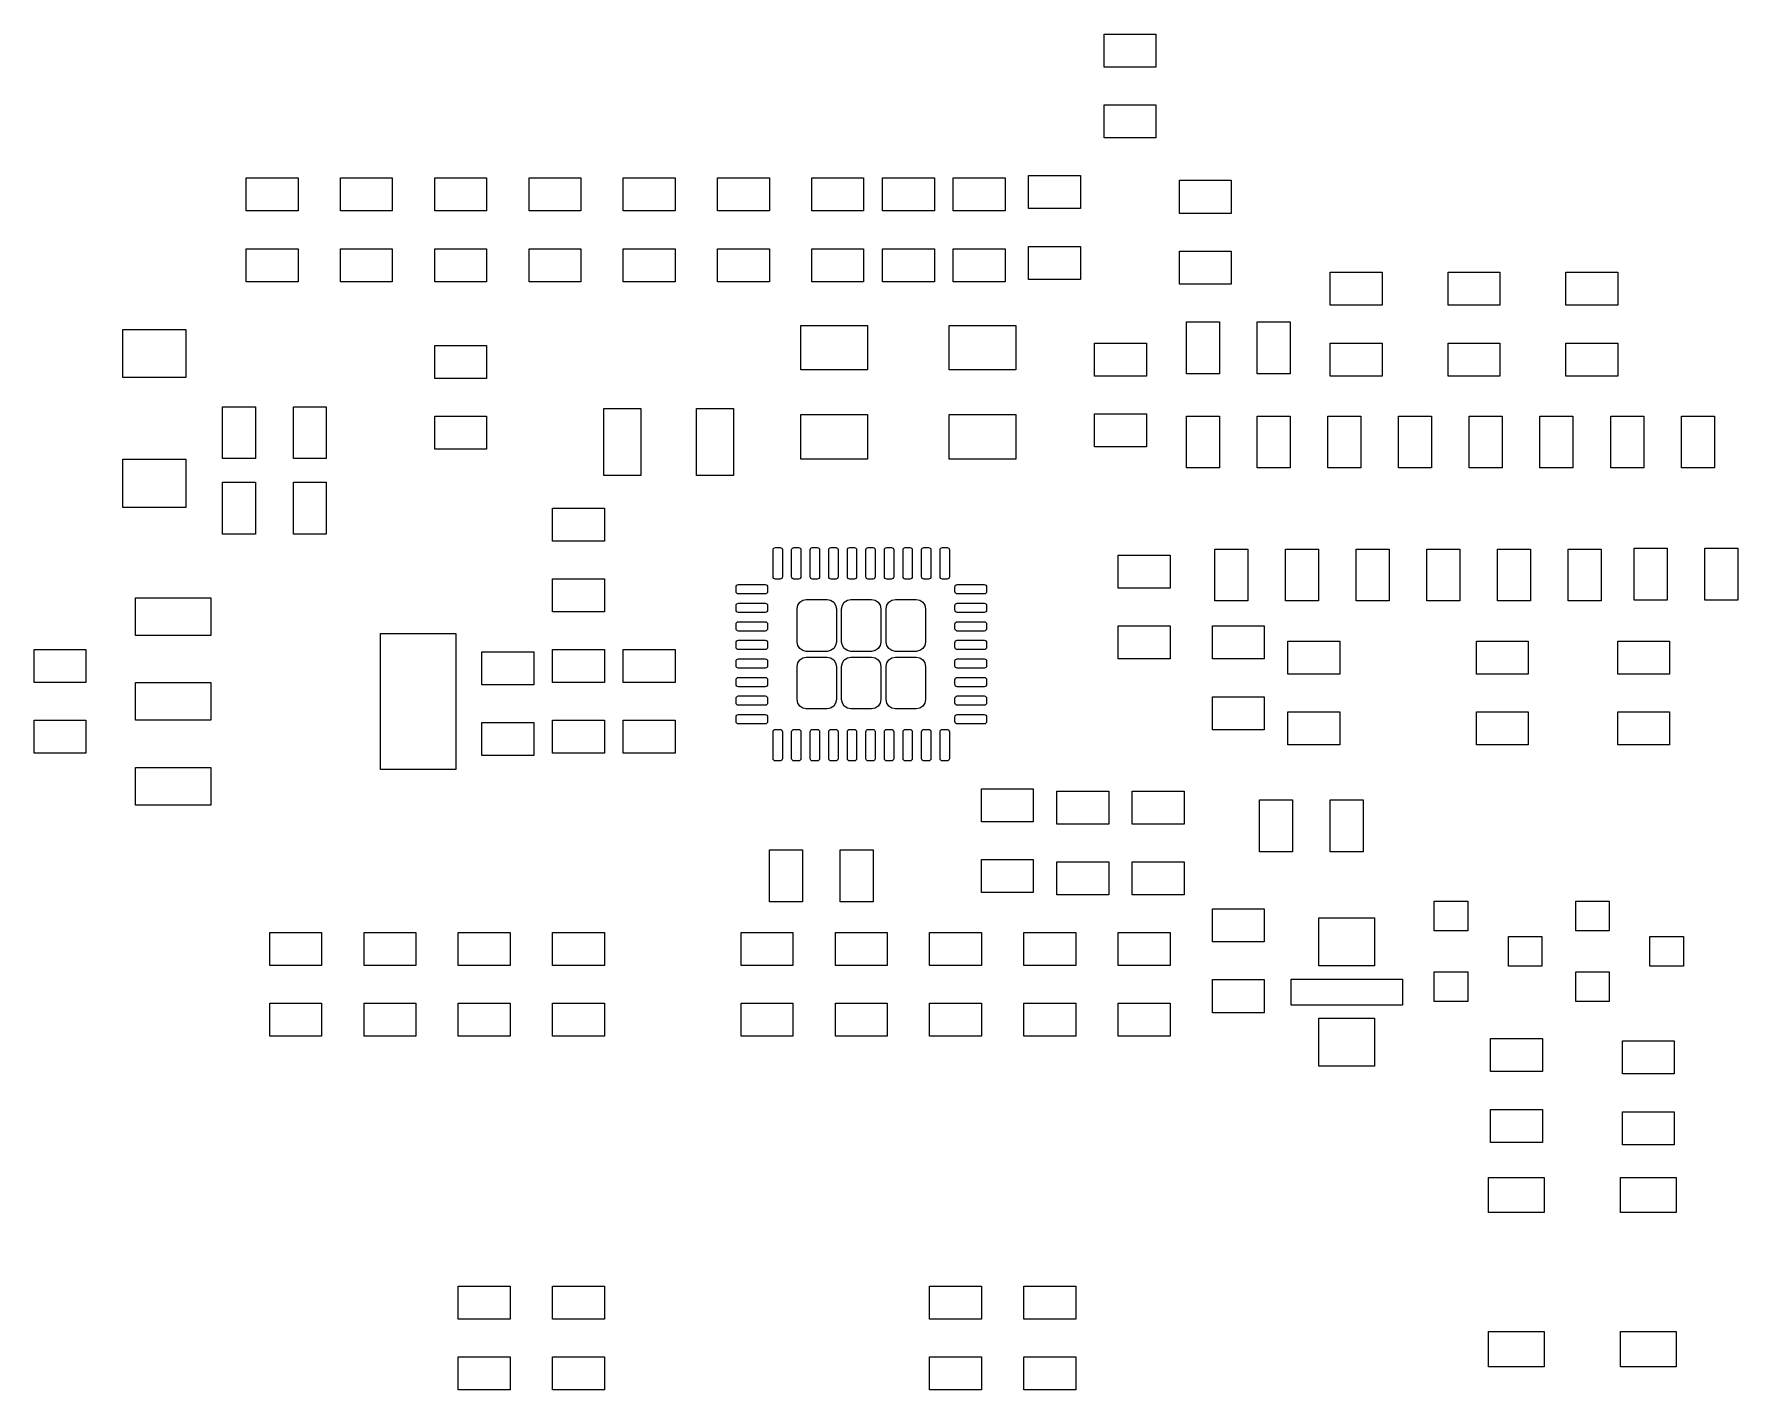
# Model space of a CAD drawing. Extents: x 5.02 to 6.83, y -4.78 to -3.35.
import ezdxf

# ---------------------------------------------------------------- set-up
doc = ezdxf.new("R2010")
doc.units = 0
doc.header["$MEASUREMENT"] = 0
doc.layers.add('BLACK', color=7, linetype='CONTINUOUS')

msp = doc.modelspace()

# ---------------------------------------------------------------- linework, layer by layer
at = {"layer": 'BLACK', "linetype": 'CONTINUOUS'}
for p, q in [((6.1586, -3.3806), (6.1586, -3.3456)), ((6.1586, -3.3456), (6.2136, -3.3456)), ((6.2136, -3.3456), (6.2136, -3.3806)), ((6.2136, -3.3806), (6.1586, -3.3806)), ((6.1586, -3.4556), (6.1586, -3.4206)), ((6.1586, -3.4206), (6.2136, -3.4206)), ((6.2136, -3.4206), (6.2136, -3.4556)), ((6.2136, -3.4556), (6.1586, -3.4556)), ((5.2486, -3.5331), (5.2486, -3.4981)), ((5.2486, -3.4981), (5.3036, -3.4981)), ((5.3036, -3.4981), (5.3036, -3.5331)), ((5.3486, -3.5331), (5.3486, -3.4981)), ((5.3486, -3.4981), (5.4036, -3.4981)), ((5.4036, -3.4981), (5.4036, -3.5331)), ((5.4486, -3.5331), (5.4486, -3.4981)), ((5.4486, -3.4981), (5.5036, -3.4981)), ((5.5036, -3.4981), (5.5036, -3.5331)), ((5.5486, -3.5331), (5.5486, -3.4981)), ((5.5486, -3.4981), (5.6036, -3.4981)), ((5.6036, -3.4981), (5.6036, -3.5331)), ((5.6486, -3.5331), (5.6486, -3.4981)), ((5.6486, -3.4981), (5.7036, -3.4981)), ((5.7036, -3.4981), (5.7036, -3.5331)), ((5.7486, -3.5331), (5.7486, -3.4981)), ((5.7486, -3.4981), (5.8036, -3.4981)), ((5.8036, -3.4981), (5.8036, -3.5331)), ((5.8486, -3.5331), (5.8486, -3.4981)), ((5.8486, -3.4981), (5.9036, -3.4981)), ((5.9036, -3.4981), (5.9036, -3.5331)), ((5.9236, -3.5331), (5.9236, -3.4981)), ((5.9236, -3.4981), (5.9786, -3.4981)), ((5.9786, -3.4981), (5.9786, -3.5331)), ((5.9986, -3.5331), (5.9986, -3.4981)), ((5.9986, -3.4981), (6.0536, -3.4981)), ((6.0536, -3.4981), (6.0536, -3.5331)), ((6.0786, -3.5306), (6.0786, -3.4956)), ((6.0786, -3.4956), (6.1336, -3.4956)), ((6.1336, -3.4956), (6.1336, -3.5306)), ((6.2386, -3.5356), (6.2386, -3.5006)), ((6.2386, -3.5006), (6.2936, -3.5006)), ((6.2936, -3.5006), (6.2936, -3.5356)), ((5.3036, -3.5331), (5.2486, -3.5331)), ((5.4036, -3.5331), (5.3486, -3.5331)), ((5.5036, -3.5331), (5.4486, -3.5331)), ((5.6036, -3.5331), (5.5486, -3.5331)), ((5.7036, -3.5331), (5.6486, -3.5331)), ((5.8036, -3.5331), (5.7486, -3.5331)), ((5.9036, -3.5331), (5.8486, -3.5331)), ((5.9786, -3.5331), (5.9236, -3.5331)), ((6.0536, -3.5331), (5.9986, -3.5331)), ((6.1336, -3.5306), (6.0786, -3.5306)), ((6.2936, -3.5356), (6.2386, -3.5356)), ((5.2486, -3.6081), (5.2486, -3.5731)), ((5.2486, -3.5731), (5.3036, -3.5731)), ((5.3036, -3.5731), (5.3036, -3.6081)), ((5.3486, -3.6081), (5.3486, -3.5731)), ((5.3486, -3.5731), (5.4036, -3.5731)), ((5.4036, -3.5731), (5.4036, -3.6081)), ((5.4486, -3.6081), (5.4486, -3.5731)), ((5.4486, -3.5731), (5.5036, -3.5731)), ((5.5036, -3.5731), (5.5036, -3.6081)), ((5.5486, -3.6081), (5.5486, -3.5731)), ((5.5486, -3.5731), (5.6036, -3.5731)), ((5.6036, -3.5731), (5.6036, -3.6081)), ((5.6486, -3.6081), (5.6486, -3.5731)), ((5.6486, -3.5731), (5.7036, -3.5731)), ((5.7036, -3.5731), (5.7036, -3.6081)), ((5.7486, -3.6081), (5.7486, -3.5731)), ((5.7486, -3.5731), (5.8036, -3.5731)), ((5.8036, -3.5731), (5.8036, -3.6081)), ((5.8486, -3.6081), (5.8486, -3.5731)), ((5.8486, -3.5731), (5.9036, -3.5731)), ((5.9036, -3.5731), (5.9036, -3.6081)), ((5.9236, -3.6081), (5.9236, -3.5731)), ((5.9236, -3.5731), (5.9786, -3.5731)), ((5.9786, -3.5731), (5.9786, -3.6081)), ((5.9986, -3.6081), (5.9986, -3.5731)), ((5.9986, -3.5731), (6.0536, -3.5731)), ((6.0536, -3.5731), (6.0536, -3.6081)), ((6.0786, -3.6056), (6.0786, -3.5706)), ((6.0786, -3.5706), (6.1336, -3.5706)), ((6.1336, -3.5706), (6.1336, -3.6056)), ((6.2386, -3.6106), (6.2386, -3.5756)), ((6.2386, -3.5756), (6.2936, -3.5756)), ((6.2936, -3.5756), (6.2936, -3.6106)), ((5.3036, -3.6081), (5.2486, -3.6081)), ((5.4036, -3.6081), (5.3486, -3.6081)), ((5.5036, -3.6081), (5.4486, -3.6081)), ((5.6036, -3.6081), (5.5486, -3.6081)), ((5.7036, -3.6081), (5.6486, -3.6081)), ((5.8036, -3.6081), (5.7486, -3.6081)), ((5.9036, -3.6081), (5.8486, -3.6081)), ((5.9786, -3.6081), (5.9236, -3.6081)), ((6.0536, -3.6081), (5.9986, -3.6081)), ((6.1336, -3.6056), (6.0786, -3.6056)), ((6.2936, -3.6106), (6.2386, -3.6106)), ((6.3986, -3.6331), (6.3986, -3.5981)), ((6.3986, -3.5981), (6.4536, -3.5981)), ((6.4536, -3.5981), (6.4536, -3.6331)), ((6.5236, -3.6331), (6.5236, -3.5981)), ((6.5236, -3.5981), (6.5786, -3.5981)), ((6.5786, -3.5981), (6.5786, -3.6331)), ((6.6486, -3.6331), (6.6486, -3.5981)), ((6.6486, -3.5981), (6.7036, -3.5981)), ((6.7036, -3.5981), (6.7036, -3.6331)), ((6.4536, -3.6331), (6.3986, -3.6331)), ((6.5786, -3.6331), (6.5236, -3.6331)), ((6.7036, -3.6331), (6.6486, -3.6331)), ((6.2461, -3.7056), (6.2461, -3.6506)), ((6.2461, -3.6506), (6.2811, -3.6506)), ((6.2811, -3.6506), (6.2811, -3.7056)), ((6.3211, -3.7056), (6.3211, -3.6506)), ((6.3211, -3.6506), (6.3561, -3.6506)), ((6.3561, -3.6506), (6.3561, -3.7056)), ((5.1176, -3.7098), (5.1176, -3.6586)), ((5.1176, -3.6586), (5.1845, -3.6586)), ((5.1845, -3.6586), (5.1845, -3.7098)), ((5.8369, -3.7017), (5.8369, -3.6544)), ((5.8369, -3.6544), (5.9078, -3.6544)), ((5.9078, -3.6544), (5.9078, -3.7017)), ((5.9944, -3.7017), (5.9944, -3.6544)), ((5.9944, -3.6544), (6.0652, -3.6544)), ((6.0652, -3.6544), (6.0652, -3.7017)), ((5.4486, -3.7106), (5.4486, -3.6756)), ((5.4486, -3.6756), (5.5036, -3.6756)), ((5.5036, -3.6756), (5.5036, -3.7106)), ((6.1486, -3.7081), (6.1486, -3.6731)), ((6.1486, -3.6731), (6.2036, -3.6731)), ((6.2036, -3.6731), (6.2036, -3.7081)), ((6.3986, -3.7081), (6.3986, -3.6731)), ((6.3986, -3.6731), (6.4536, -3.6731)), ((6.4536, -3.6731), (6.4536, -3.7081)), ((6.5236, -3.7081), (6.5236, -3.6731)), ((6.5236, -3.6731), (6.5786, -3.6731)), ((6.5786, -3.6731), (6.5786, -3.7081)), ((6.6486, -3.7081), (6.6486, -3.6731)), ((6.6486, -3.6731), (6.7036, -3.6731)), ((6.7036, -3.6731), (6.7036, -3.7081)), ((5.9078, -3.7017), (5.8369, -3.7017)), ((6.0652, -3.7017), (5.9944, -3.7017)), ((5.1845, -3.7098), (5.1176, -3.7098)), ((5.5036, -3.7106), (5.4486, -3.7106)), ((6.2036, -3.7081), (6.1486, -3.7081)), ((6.2811, -3.7056), (6.2461, -3.7056)), ((6.3561, -3.7056), (6.3211, -3.7056)), ((6.4536, -3.7081), (6.3986, -3.7081)), ((6.5786, -3.7081), (6.5236, -3.7081)), ((6.7036, -3.7081), (6.6486, -3.7081)), ((5.2236, -3.7956), (5.2236, -3.7406)), ((5.2236, -3.7406), (5.2586, -3.7406)), ((5.2586, -3.7406), (5.2586, -3.7956)), ((5.2986, -3.7956), (5.2986, -3.7406)), ((5.2986, -3.7406), (5.3336, -3.7406)), ((5.3336, -3.7406), (5.3336, -3.7956)), ((5.4486, -3.7856), (5.4486, -3.7506)), ((5.4486, -3.7506), (5.5036, -3.7506)), ((5.5036, -3.7506), (5.5036, -3.7856)), ((5.628, -3.8135), (5.628, -3.7426)), ((5.628, -3.7426), (5.6673, -3.7426)), ((5.6673, -3.7426), (5.6673, -3.8135)), ((5.7264, -3.8135), (5.7264, -3.7426)), ((5.7264, -3.7426), (5.7657, -3.7426)), ((5.7657, -3.7426), (5.7657, -3.8135)), ((5.8369, -3.7962), (5.8369, -3.7489)), ((5.8369, -3.7489), (5.9078, -3.7489)), ((5.9078, -3.7489), (5.9078, -3.7962)), ((5.9944, -3.7962), (5.9944, -3.7489)), ((5.9944, -3.7489), (6.0652, -3.7489)), ((6.0652, -3.7489), (6.0652, -3.7962)), ((6.1486, -3.7831), (6.1486, -3.7481)), ((6.1486, -3.7481), (6.2036, -3.7481)), ((6.2036, -3.7481), (6.2036, -3.7831)), ((6.2461, -3.8056), (6.2461, -3.7506)), ((6.2461, -3.7506), (6.2811, -3.7506)), ((6.2811, -3.7506), (6.2811, -3.8056)), ((6.3211, -3.8056), (6.3211, -3.7506)), ((6.3211, -3.7506), (6.3561, -3.7506)), ((6.3561, -3.7506), (6.3561, -3.8056)), ((6.3961, -3.8056), (6.3961, -3.7506)), ((6.3961, -3.7506), (6.4311, -3.7506)), ((6.4311, -3.7506), (6.4311, -3.8056)), ((6.4711, -3.8056), (6.4711, -3.7506)), ((6.4711, -3.7506), (6.5061, -3.7506)), ((6.5061, -3.7506), (6.5061, -3.8056)), ((6.5461, -3.8056), (6.5461, -3.7506)), ((6.5461, -3.7506), (6.5811, -3.7506)), ((6.5811, -3.7506), (6.5811, -3.8056)), ((6.6211, -3.8056), (6.6211, -3.7506)), ((6.6211, -3.7506), (6.6561, -3.7506)), ((6.6561, -3.7506), (6.6561, -3.8056)), ((6.6961, -3.8056), (6.6961, -3.7506)), ((6.6961, -3.7506), (6.7311, -3.7506)), ((6.7311, -3.7506), (6.7311, -3.8056)), ((6.7711, -3.8056), (6.7711, -3.7506)), ((6.7711, -3.7506), (6.8061, -3.7506)), ((6.8061, -3.7506), (6.8061, -3.8056)), ((5.2586, -3.7956), (5.2236, -3.7956)), ((5.3336, -3.7956), (5.2986, -3.7956)), ((5.5036, -3.7856), (5.4486, -3.7856)), ((6.2036, -3.7831), (6.1486, -3.7831)), ((5.1176, -3.8475), (5.1176, -3.7964)), ((5.1176, -3.7964), (5.1845, -3.7964)), ((5.1845, -3.7964), (5.1845, -3.8475)), ((5.6673, -3.8135), (5.628, -3.8135)), ((5.7657, -3.8135), (5.7264, -3.8135)), ((5.9078, -3.7962), (5.8369, -3.7962)), ((6.0652, -3.7962), (5.9944, -3.7962)), ((6.2811, -3.8056), (6.2461, -3.8056)), ((6.3561, -3.8056), (6.3211, -3.8056)), ((6.4311, -3.8056), (6.3961, -3.8056)), ((6.5061, -3.8056), (6.4711, -3.8056)), ((6.5811, -3.8056), (6.5461, -3.8056)), ((6.6561, -3.8056), (6.6211, -3.8056)), ((6.7311, -3.8056), (6.6961, -3.8056)), ((6.8061, -3.8056), (6.7711, -3.8056)), ((5.2236, -3.8756), (5.2236, -3.8206)), ((5.2236, -3.8206), (5.2586, -3.8206)), ((5.2586, -3.8206), (5.2586, -3.8756)), ((5.2986, -3.8756), (5.2986, -3.8206)), ((5.2986, -3.8206), (5.3336, -3.8206)), ((5.3336, -3.8206), (5.3336, -3.8756)), ((5.1845, -3.8475), (5.1176, -3.8475)), ((5.5736, -3.8831), (5.5736, -3.8481)), ((5.5736, -3.8481), (5.6286, -3.8481)), ((5.6286, -3.8481), (5.6286, -3.8831)), ((5.2586, -3.8756), (5.2236, -3.8756)), ((5.3336, -3.8756), (5.2986, -3.8756)), ((5.6286, -3.8831), (5.5736, -3.8831)), ((5.8076, -3.8923), (5.8077, -3.8914)), ((5.8076, -3.9209), (5.8076, -3.8923)), ((5.8077, -3.8914), (5.8083, -3.8906)), ((5.8083, -3.8906), (5.8091, -3.8901)), ((5.8091, -3.8901), (5.81, -3.8899)), ((5.81, -3.8899), (5.8149, -3.8899)), ((5.8149, -3.8899), (5.8159, -3.8901)), ((5.8159, -3.8901), (5.8167, -3.8906)), ((5.8167, -3.8906), (5.8172, -3.8914)), ((5.8172, -3.8914), (5.8174, -3.8923)), ((5.8174, -3.8923), (5.8174, -3.9209)), ((5.8272, -3.8923), (5.8274, -3.8914)), ((5.8272, -3.9209), (5.8272, -3.8923)), ((5.8274, -3.8914), (5.828, -3.8906)), ((5.828, -3.8906), (5.8288, -3.8901)), ((5.8288, -3.8901), (5.8297, -3.8899)), ((5.8297, -3.8899), (5.8346, -3.8899)), ((5.8346, -3.8899), (5.8356, -3.8901)), ((5.8356, -3.8901), (5.8364, -3.8906)), ((5.8364, -3.8906), (5.8369, -3.8914)), ((5.8369, -3.8914), (5.8371, -3.8923)), ((5.8371, -3.8923), (5.8371, -3.9209)), ((5.8469, -3.8923), (5.8471, -3.8914)), ((5.8469, -3.9209), (5.8469, -3.8923)), ((5.8471, -3.8914), (5.8477, -3.8906)), ((5.8477, -3.8906), (5.8484, -3.8901)), ((5.8484, -3.8901), (5.8494, -3.8899)), ((5.8494, -3.8899), (5.8543, -3.8899)), ((5.8543, -3.8899), (5.8553, -3.8901)), ((5.8553, -3.8901), (5.8561, -3.8906)), ((5.8561, -3.8906), (5.8566, -3.8914)), ((5.8566, -3.8914), (5.8568, -3.8923)), ((5.8568, -3.8923), (5.8568, -3.9209)), ((5.8666, -3.8923), (5.8668, -3.8914)), ((5.8666, -3.9209), (5.8666, -3.8923)), ((5.8668, -3.8914), (5.8673, -3.8906)), ((5.8673, -3.8906), (5.8681, -3.8901)), ((5.8681, -3.8901), (5.8691, -3.8899)), ((5.8691, -3.8899), (5.874, -3.8899)), ((5.874, -3.8899), (5.8749, -3.8901)), ((5.8749, -3.8901), (5.8757, -3.8906)), ((5.8757, -3.8906), (5.8763, -3.8914)), ((5.8763, -3.8914), (5.8765, -3.8923)), ((5.8765, -3.8923), (5.8765, -3.9209)), ((5.8863, -3.8923), (5.8865, -3.8914)), ((5.8863, -3.9209), (5.8863, -3.8923)), ((5.8865, -3.8914), (5.887, -3.8906)), ((5.887, -3.8906), (5.8878, -3.8901)), ((5.8878, -3.8901), (5.8888, -3.8899)), ((5.8888, -3.8899), (5.8937, -3.8899)), ((5.8937, -3.8899), (5.8946, -3.8901)), ((5.8946, -3.8901), (5.8954, -3.8906)), ((5.8954, -3.8906), (5.896, -3.8914)), ((5.896, -3.8914), (5.8961, -3.8923)), ((5.8961, -3.8923), (5.8961, -3.9209)), ((5.906, -3.8923), (5.9062, -3.8914)), ((5.906, -3.9209), (5.906, -3.8923)), ((5.9062, -3.8914), (5.9067, -3.8906)), ((5.9067, -3.8906), (5.9075, -3.8901)), ((5.9075, -3.8901), (5.9084, -3.8899)), ((5.9084, -3.8899), (5.9134, -3.8899)), ((5.9134, -3.8899), (5.9143, -3.8901)), ((5.9143, -3.8901), (5.9151, -3.8906)), ((5.9151, -3.8906), (5.9156, -3.8914)), ((5.9156, -3.8914), (5.9158, -3.8923)), ((5.9158, -3.8923), (5.9158, -3.9209)), ((5.9257, -3.8923), (5.9259, -3.8914)), ((5.9257, -3.9209), (5.9257, -3.8923)), ((5.9259, -3.8914), (5.9264, -3.8906)), ((5.9264, -3.8906), (5.9272, -3.8901)), ((5.9272, -3.8901), (5.9281, -3.8899)), ((5.9281, -3.8899), (5.9331, -3.8899)), ((5.9331, -3.8899), (5.934, -3.8901)), ((5.934, -3.8901), (5.9348, -3.8906)), ((5.9348, -3.8906), (5.9353, -3.8914)), ((5.9353, -3.8914), (5.9355, -3.8923)), ((5.9355, -3.8923), (5.9355, -3.9209)), ((5.9454, -3.8923), (5.9455, -3.8914)), ((5.9454, -3.9209), (5.9454, -3.8923)), ((5.9455, -3.8914), (5.9461, -3.8906)), ((5.9461, -3.8906), (5.9469, -3.8901)), ((5.9469, -3.8901), (5.9478, -3.8899)), ((5.9478, -3.8899), (5.9527, -3.8899)), ((5.9527, -3.8899), (5.9537, -3.8901)), ((5.9537, -3.8901), (5.9545, -3.8906)), ((5.9545, -3.8906), (5.955, -3.8914)), ((5.955, -3.8914), (5.9552, -3.8923)), ((5.9552, -3.8923), (5.9552, -3.9209)), ((5.965, -3.8923), (5.9652, -3.8914)), ((5.965, -3.9209), (5.965, -3.8923)), ((5.9652, -3.8914), (5.9658, -3.8906)), ((5.9658, -3.8906), (5.9666, -3.8901)), ((5.9666, -3.8901), (5.9675, -3.8899)), ((5.9675, -3.8899), (5.9724, -3.8899)), ((5.9724, -3.8899), (5.9734, -3.8901)), ((5.9734, -3.8901), (5.9742, -3.8906)), ((5.9742, -3.8906), (5.9747, -3.8914)), ((5.9747, -3.8914), (5.9749, -3.8923)), ((5.9749, -3.8923), (5.9749, -3.9209)), ((5.9847, -3.8923), (5.9849, -3.8914)), ((5.9847, -3.9209), (5.9847, -3.8923)), ((5.9849, -3.8914), (5.9854, -3.8906)), ((5.9854, -3.8906), (5.9862, -3.8901)), ((5.9862, -3.8901), (5.9872, -3.8899)), ((5.9872, -3.8899), (5.9921, -3.8899)), ((5.9921, -3.8899), (5.993, -3.8901)), ((5.993, -3.8901), (5.9938, -3.8906)), ((5.9938, -3.8906), (5.9944, -3.8914)), ((5.9944, -3.8914), (5.9946, -3.8923)), ((5.9946, -3.8923), (5.9946, -3.9209)), ((6.1736, -3.9331), (6.1736, -3.8981)), ((6.1736, -3.8981), (6.2286, -3.8981)), ((6.2286, -3.8981), (6.2286, -3.9331)), ((6.2761, -3.9466), (6.2761, -3.8916)), ((6.2761, -3.8916), (6.3111, -3.8916)), ((6.3111, -3.8916), (6.3111, -3.9466)), ((6.3511, -3.9466), (6.3511, -3.8916)), ((6.3511, -3.8916), (6.3861, -3.8916)), ((6.3861, -3.8916), (6.3861, -3.9466)), ((6.4261, -3.9466), (6.4261, -3.8916)), ((6.4261, -3.8916), (6.4611, -3.8916)), ((6.4611, -3.8916), (6.4611, -3.9466)), ((6.5011, -3.9466), (6.5011, -3.8916)), ((6.5011, -3.8916), (6.5361, -3.8916)), ((6.5361, -3.8916), (6.5361, -3.9466)), ((6.5761, -3.9466), (6.5761, -3.8916)), ((6.5761, -3.8916), (6.6111, -3.8916)), ((6.6111, -3.8916), (6.6111, -3.9466)), ((6.6511, -3.9466), (6.6511, -3.8916)), ((6.6511, -3.8916), (6.6861, -3.8916)), ((6.6861, -3.8916), (6.6861, -3.9466)), ((6.7211, -3.9456), (6.7211, -3.8906)), ((6.7211, -3.8906), (6.7561, -3.8906)), ((6.7561, -3.8906), (6.7561, -3.9456)), ((6.7961, -3.9456), (6.7961, -3.8906)), ((6.7961, -3.8906), (6.8311, -3.8906)), ((6.8311, -3.8906), (6.8311, -3.9456)), ((5.8077, -3.9218), (5.8076, -3.9209)), ((5.8083, -3.9226), (5.8077, -3.9218)), ((5.8172, -3.9218), (5.8167, -3.9226)), ((5.8174, -3.9209), (5.8172, -3.9218)), ((5.8274, -3.9218), (5.8272, -3.9209)), ((5.828, -3.9226), (5.8274, -3.9218)), ((5.8369, -3.9218), (5.8364, -3.9226)), ((5.8371, -3.9209), (5.8369, -3.9218)), ((5.8471, -3.9218), (5.8469, -3.9209)), ((5.8477, -3.9226), (5.8471, -3.9218)), ((5.8566, -3.9218), (5.8561, -3.9226)), ((5.8568, -3.9209), (5.8566, -3.9218)), ((5.8668, -3.9218), (5.8666, -3.9209)), ((5.8673, -3.9226), (5.8668, -3.9218)), ((5.8763, -3.9218), (5.8757, -3.9226)), ((5.8765, -3.9209), (5.8763, -3.9218)), ((5.8865, -3.9218), (5.8863, -3.9209)), ((5.887, -3.9226), (5.8865, -3.9218)), ((5.896, -3.9218), (5.8954, -3.9226)), ((5.8961, -3.9209), (5.896, -3.9218)), ((5.9062, -3.9218), (5.906, -3.9209)), ((5.9067, -3.9226), (5.9062, -3.9218)), ((5.9156, -3.9218), (5.9151, -3.9226)), ((5.9158, -3.9209), (5.9156, -3.9218)), ((5.9259, -3.9218), (5.9257, -3.9209)), ((5.9264, -3.9226), (5.9259, -3.9218)), ((5.9353, -3.9218), (5.9348, -3.9226)), ((5.9355, -3.9209), (5.9353, -3.9218)), ((5.9455, -3.9218), (5.9454, -3.9209)), ((5.9461, -3.9226), (5.9455, -3.9218)), ((5.955, -3.9218), (5.9545, -3.9226)), ((5.9552, -3.9209), (5.955, -3.9218)), ((5.9652, -3.9218), (5.965, -3.9209)), ((5.9658, -3.9226), (5.9652, -3.9218)), ((5.9747, -3.9218), (5.9742, -3.9226)), ((5.9749, -3.9209), (5.9747, -3.9218)), ((5.9849, -3.9218), (5.9847, -3.9209)), ((5.9854, -3.9226), (5.9849, -3.9218)), ((5.9944, -3.9218), (5.9938, -3.9226)), ((5.9946, -3.9209), (5.9944, -3.9218)), ((5.5736, -3.9581), (5.5736, -3.9231)), ((5.5736, -3.9231), (5.6286, -3.9231)), ((5.6286, -3.9231), (5.6286, -3.9581)), ((5.7682, -3.9317), (5.7684, -3.9308)), ((5.7682, -3.9366), (5.7682, -3.9317)), ((5.7684, -3.9376), (5.7682, -3.9366)), ((5.7684, -3.9308), (5.7689, -3.93)), ((5.7689, -3.9384), (5.7684, -3.9376)), ((5.7689, -3.93), (5.7697, -3.9294)), ((5.7697, -3.9389), (5.7689, -3.9384)), ((5.7697, -3.9294), (5.7707, -3.9292)), ((5.7707, -3.9391), (5.7697, -3.9389)), ((5.7707, -3.9292), (5.7992, -3.9292)), ((5.7992, -3.9391), (5.7707, -3.9391)), ((5.7992, -3.9292), (5.8001, -3.9294)), ((5.8001, -3.9389), (5.7992, -3.9391)), ((5.8001, -3.9294), (5.8009, -3.93)), ((5.8009, -3.9384), (5.8001, -3.9389)), ((5.8009, -3.93), (5.8015, -3.9308)), ((5.8015, -3.9376), (5.8009, -3.9384)), ((5.8015, -3.9308), (5.8017, -3.9317)), ((5.8017, -3.9366), (5.8015, -3.9376)), ((5.8017, -3.9317), (5.8017, -3.9366)), ((5.8091, -3.9231), (5.8083, -3.9226)), ((5.81, -3.9233), (5.8091, -3.9231)), ((5.8149, -3.9233), (5.81, -3.9233)), ((5.8159, -3.9231), (5.8149, -3.9233)), ((5.8167, -3.9226), (5.8159, -3.9231)), ((5.8288, -3.9231), (5.828, -3.9226)), ((5.8297, -3.9233), (5.8288, -3.9231)), ((5.8346, -3.9233), (5.8297, -3.9233)), ((5.8356, -3.9231), (5.8346, -3.9233)), ((5.8364, -3.9226), (5.8356, -3.9231)), ((5.8484, -3.9231), (5.8477, -3.9226)), ((5.8494, -3.9233), (5.8484, -3.9231)), ((5.8543, -3.9233), (5.8494, -3.9233)), ((5.8553, -3.9231), (5.8543, -3.9233)), ((5.8561, -3.9226), (5.8553, -3.9231)), ((5.8681, -3.9231), (5.8673, -3.9226)), ((5.8691, -3.9233), (5.8681, -3.9231)), ((5.874, -3.9233), (5.8691, -3.9233)), ((5.8749, -3.9231), (5.874, -3.9233)), ((5.8757, -3.9226), (5.8749, -3.9231)), ((5.8878, -3.9231), (5.887, -3.9226)), ((5.8888, -3.9233), (5.8878, -3.9231)), ((5.8937, -3.9233), (5.8888, -3.9233)), ((5.8946, -3.9231), (5.8937, -3.9233)), ((5.8954, -3.9226), (5.8946, -3.9231)), ((5.9075, -3.9231), (5.9067, -3.9226)), ((5.9084, -3.9233), (5.9075, -3.9231)), ((5.9134, -3.9233), (5.9084, -3.9233)), ((5.9143, -3.9231), (5.9134, -3.9233)), ((5.9151, -3.9226), (5.9143, -3.9231)), ((5.9272, -3.9231), (5.9264, -3.9226)), ((5.9281, -3.9233), (5.9272, -3.9231)), ((5.9331, -3.9233), (5.9281, -3.9233)), ((5.934, -3.9231), (5.9331, -3.9233)), ((5.9348, -3.9226), (5.934, -3.9231)), ((5.9469, -3.9231), (5.9461, -3.9226)), ((5.9478, -3.9233), (5.9469, -3.9231)), ((5.9527, -3.9233), (5.9478, -3.9233)), ((5.9537, -3.9231), (5.9527, -3.9233)), ((5.9545, -3.9226), (5.9537, -3.9231)), ((5.9666, -3.9231), (5.9658, -3.9226)), ((5.9675, -3.9233), (5.9666, -3.9231)), ((5.9724, -3.9233), (5.9675, -3.9233)), ((5.9734, -3.9231), (5.9724, -3.9233)), ((5.9742, -3.9226), (5.9734, -3.9231)), ((5.9862, -3.9231), (5.9854, -3.9226)), ((5.9872, -3.9233), (5.9862, -3.9231)), ((5.9921, -3.9233), (5.9872, -3.9233)), ((5.993, -3.9231), (5.9921, -3.9233)), ((5.9938, -3.9226), (5.993, -3.9231)), ((6.0005, -3.9317), (6.0007, -3.9308)), ((6.0005, -3.9366), (6.0005, -3.9317)), ((6.0007, -3.9376), (6.0005, -3.9366)), ((6.0007, -3.9308), (6.0012, -3.93)), ((6.0012, -3.9384), (6.0007, -3.9376)), ((6.0012, -3.93), (6.002, -3.9294)), ((6.002, -3.9389), (6.0012, -3.9384)), ((6.002, -3.9294), (6.0029, -3.9292)), ((6.0029, -3.9391), (6.002, -3.9389)), ((6.0029, -3.9292), (6.0315, -3.9292)), ((6.0315, -3.9391), (6.0029, -3.9391)), ((6.0315, -3.9292), (6.0324, -3.9294)), ((6.0324, -3.9389), (6.0315, -3.9391)), ((6.0324, -3.9294), (6.0332, -3.93)), ((6.0332, -3.9384), (6.0324, -3.9389)), ((6.0332, -3.93), (6.0338, -3.9308)), ((6.0338, -3.9376), (6.0332, -3.9384)), ((6.0338, -3.9308), (6.0339, -3.9317)), ((6.0339, -3.9366), (6.0338, -3.9376)), ((6.0339, -3.9317), (6.0339, -3.9366)), ((6.2286, -3.9331), (6.1736, -3.9331)), ((5.1311, -3.9831), (5.1311, -3.9431)), ((5.1311, -3.9431), (5.2111, -3.9431)), ((5.2111, -3.9431), (5.2111, -3.9831)), ((5.6286, -3.9581), (5.5736, -3.9581)), ((5.7682, -3.9514), (5.7684, -3.9504)), ((5.7682, -3.9563), (5.7682, -3.9514)), ((5.7684, -3.9572), (5.7682, -3.9563)), ((5.7684, -3.9504), (5.7689, -3.9496)), ((5.7689, -3.958), (5.7684, -3.9572)), ((5.7689, -3.9496), (5.7697, -3.9491)), ((5.7697, -3.9586), (5.7689, -3.958)), ((5.7697, -3.9491), (5.7707, -3.9489)), ((5.7707, -3.9489), (5.7992, -3.9489)), ((5.7992, -3.9489), (5.8001, -3.9491)), ((5.8001, -3.9491), (5.8009, -3.9496)), ((5.8009, -3.958), (5.8001, -3.9586)), ((5.8009, -3.9496), (5.8015, -3.9504)), ((5.8015, -3.9572), (5.8009, -3.958)), ((5.8015, -3.9504), (5.8017, -3.9514)), ((5.8017, -3.9563), (5.8015, -3.9572)), ((5.8017, -3.9514), (5.8017, -3.9563)), ((5.833, -3.9549), (5.8337, -3.9512)), ((5.833, -3.9902), (5.833, -3.9549)), ((5.8337, -3.9512), (5.8359, -3.948)), ((5.8359, -3.948), (5.8391, -3.9458)), ((5.8391, -3.9458), (5.8428, -3.9451)), ((5.8428, -3.9451), (5.8648, -3.9451)), ((5.8648, -3.9451), (5.8686, -3.9458)), ((5.8686, -3.9458), (5.8718, -3.948)), ((5.8718, -3.948), (5.8739, -3.9512)), ((5.8739, -3.9512), (5.8747, -3.9549)), ((5.8747, -3.9549), (5.8747, -3.9902)), ((5.8802, -3.9549), (5.881, -3.9512)), ((5.8802, -3.9902), (5.8802, -3.9549)), ((5.881, -3.9512), (5.8831, -3.948)), ((5.8831, -3.948), (5.8863, -3.9458)), ((5.8863, -3.9458), (5.8901, -3.9451)), ((5.8901, -3.9451), (5.9121, -3.9451)), ((5.9121, -3.9451), (5.9158, -3.9458)), ((5.9158, -3.9458), (5.919, -3.948)), ((5.919, -3.948), (5.9212, -3.9512)), ((5.9212, -3.9512), (5.9219, -3.9549)), ((5.9219, -3.9549), (5.9219, -3.9902)), ((5.9275, -3.9549), (5.9282, -3.9512)), ((5.9275, -3.9902), (5.9275, -3.9549)), ((5.9282, -3.9512), (5.9304, -3.948)), ((5.9304, -3.948), (5.9335, -3.9458)), ((5.9335, -3.9458), (5.9373, -3.9451)), ((5.9373, -3.9451), (5.9593, -3.9451)), ((5.9593, -3.9451), (5.9631, -3.9458)), ((5.9631, -3.9458), (5.9663, -3.948)), ((5.9663, -3.948), (5.9684, -3.9512)), ((5.9684, -3.9512), (5.9691, -3.9549)), ((5.9691, -3.9549), (5.9691, -3.9902)), ((6.0005, -3.9514), (6.0007, -3.9504)), ((6.0005, -3.9563), (6.0005, -3.9514)), ((6.0007, -3.9572), (6.0005, -3.9563)), ((6.0007, -3.9504), (6.0012, -3.9496)), ((6.0012, -3.958), (6.0007, -3.9572)), ((6.0012, -3.9496), (6.002, -3.9491)), ((6.002, -3.9586), (6.0012, -3.958)), ((6.002, -3.9491), (6.0029, -3.9489)), ((6.0029, -3.9489), (6.0315, -3.9489)), ((6.0315, -3.9489), (6.0324, -3.9491)), ((6.0324, -3.9491), (6.0332, -3.9496)), ((6.0332, -3.958), (6.0324, -3.9586)), ((6.0332, -3.9496), (6.0338, -3.9504)), ((6.0338, -3.9572), (6.0332, -3.958)), ((6.0338, -3.9504), (6.0339, -3.9514)), ((6.0339, -3.9563), (6.0338, -3.9572)), ((6.0339, -3.9514), (6.0339, -3.9563)), ((6.3111, -3.9466), (6.2761, -3.9466)), ((6.3861, -3.9466), (6.3511, -3.9466)), ((6.4611, -3.9466), (6.4261, -3.9466)), ((6.5361, -3.9466), (6.5011, -3.9466)), ((6.6111, -3.9466), (6.5761, -3.9466)), ((6.6861, -3.9466), (6.6511, -3.9466)), ((6.7561, -3.9456), (6.7211, -3.9456)), ((6.8311, -3.9456), (6.7961, -3.9456)), ((5.7682, -3.9711), (5.7684, -3.9701)), ((5.7682, -3.976), (5.7682, -3.9711)), ((5.7684, -3.9769), (5.7682, -3.976)), ((5.7684, -3.9701), (5.7689, -3.9693)), ((5.7689, -3.9693), (5.7697, -3.9688)), ((5.7707, -3.9588), (5.7697, -3.9586)), ((5.7697, -3.9688), (5.7707, -3.9686)), ((5.7992, -3.9588), (5.7707, -3.9588)), ((5.7707, -3.9686), (5.7992, -3.9686)), ((5.8001, -3.9586), (5.7992, -3.9588)), ((5.7992, -3.9686), (5.8001, -3.9688)), ((5.8001, -3.9688), (5.8009, -3.9693)), ((5.8009, -3.9693), (5.8015, -3.9701)), ((5.8015, -3.9701), (5.8017, -3.9711)), ((5.8017, -3.976), (5.8015, -3.9769)), ((5.8017, -3.9711), (5.8017, -3.976)), ((6.0005, -3.9711), (6.0007, -3.9701)), ((6.0005, -3.976), (6.0005, -3.9711)), ((6.0007, -3.9769), (6.0005, -3.976)), ((6.0007, -3.9701), (6.0012, -3.9693)), ((6.0012, -3.9693), (6.002, -3.9688)), ((6.0029, -3.9588), (6.002, -3.9586)), ((6.002, -3.9688), (6.0029, -3.9686)), ((6.0315, -3.9588), (6.0029, -3.9588)), ((6.0029, -3.9686), (6.0315, -3.9686)), ((6.0324, -3.9586), (6.0315, -3.9588)), ((6.0315, -3.9686), (6.0324, -3.9688)), ((6.0324, -3.9688), (6.0332, -3.9693)), ((6.0332, -3.9693), (6.0338, -3.9701)), ((6.0338, -3.9701), (6.0339, -3.9711)), ((6.0339, -3.976), (6.0338, -3.9769)), ((6.0339, -3.9711), (6.0339, -3.976)), ((6.1736, -4.0081), (6.1736, -3.9731)), ((6.1736, -3.9731), (6.2286, -3.9731)), ((6.2286, -3.9731), (6.2286, -4.0081)), ((6.2736, -4.0081), (6.2736, -3.9731)), ((6.2736, -3.9731), (6.3286, -3.9731)), ((6.3286, -3.9731), (6.3286, -4.0081)), ((5.2111, -3.9831), (5.1311, -3.9831)), ((5.3911, -4.1251), (5.3911, -3.9811)), ((5.3911, -3.9811), (5.4711, -3.9811)), ((5.4711, -3.9811), (5.4711, -4.1251)), ((5.7682, -3.9908), (5.7684, -3.9898)), ((5.7682, -3.9957), (5.7682, -3.9908)), ((5.7689, -3.9777), (5.7684, -3.9769)), ((5.7684, -3.9898), (5.7689, -3.989)), ((5.7697, -3.9783), (5.7689, -3.9777)), ((5.7689, -3.989), (5.7697, -3.9885)), ((5.7707, -3.9785), (5.7697, -3.9783)), ((5.7697, -3.9885), (5.7707, -3.9883)), ((5.7992, -3.9785), (5.7707, -3.9785)), ((5.7707, -3.9883), (5.7992, -3.9883)), ((5.8001, -3.9783), (5.7992, -3.9785)), ((5.7992, -3.9883), (5.8001, -3.9885)), ((5.8009, -3.9777), (5.8001, -3.9783)), ((5.8001, -3.9885), (5.8009, -3.989)), ((5.8015, -3.9769), (5.8009, -3.9777)), ((5.8009, -3.989), (5.8015, -3.9898)), ((5.8015, -3.9898), (5.8017, -3.9908)), ((5.8017, -3.9908), (5.8017, -3.9957)), ((5.8337, -3.9939), (5.833, -3.9902)), ((5.8359, -3.9971), (5.8337, -3.9939)), ((5.8739, -3.9939), (5.8718, -3.9971)), ((5.8747, -3.9902), (5.8739, -3.9939)), ((5.881, -3.9939), (5.8802, -3.9902)), ((5.8831, -3.9971), (5.881, -3.9939)), ((5.9212, -3.9939), (5.919, -3.9971)), ((5.9219, -3.9902), (5.9212, -3.9939)), ((5.9282, -3.9939), (5.9275, -3.9902)), ((5.9304, -3.9971), (5.9282, -3.9939)), ((5.9684, -3.9939), (5.9663, -3.9971)), ((5.9691, -3.9902), (5.9684, -3.9939)), ((6.0005, -3.9908), (6.0007, -3.9898)), ((6.0005, -3.9957), (6.0005, -3.9908)), ((6.0012, -3.9777), (6.0007, -3.9769)), ((6.0007, -3.9898), (6.0012, -3.989)), ((6.002, -3.9783), (6.0012, -3.9777)), ((6.0012, -3.989), (6.002, -3.9885)), ((6.0029, -3.9785), (6.002, -3.9783)), ((6.002, -3.9885), (6.0029, -3.9883)), ((6.0315, -3.9785), (6.0029, -3.9785)), ((6.0029, -3.9883), (6.0315, -3.9883)), ((6.0324, -3.9783), (6.0315, -3.9785)), ((6.0315, -3.9883), (6.0324, -3.9885)), ((6.0332, -3.9777), (6.0324, -3.9783)), ((6.0324, -3.9885), (6.0332, -3.989)), ((6.0338, -3.9769), (6.0332, -3.9777)), ((6.0332, -3.989), (6.0338, -3.9898)), ((6.0338, -3.9898), (6.0339, -3.9908)), ((6.0339, -3.9908), (6.0339, -3.9957)), ((6.3536, -4.0241), (6.3536, -3.9891)), ((6.3536, -3.9891), (6.4086, -3.9891)), ((6.4086, -3.9891), (6.4086, -4.0241)), ((6.5536, -4.0241), (6.5536, -3.9891)), ((6.5536, -3.9891), (6.6086, -3.9891)), ((6.6086, -3.9891), (6.6086, -4.0241)), ((6.7036, -4.0241), (6.7036, -3.9891)), ((6.7036, -3.9891), (6.7586, -3.9891)), ((6.7586, -3.9891), (6.7586, -4.0241)), ((5.0236, -4.0331), (5.0236, -3.9981)), ((5.0236, -3.9981), (5.0786, -3.9981)), ((5.0786, -3.9981), (5.0786, -4.0331)), ((5.4986, -4.0356), (5.4986, -4.0006)), ((5.4986, -4.0006), (5.5536, -4.0006)), ((5.5536, -4.0006), (5.5536, -4.0356)), ((5.5736, -4.0331), (5.5736, -3.9981)), ((5.5736, -3.9981), (5.6286, -3.9981)), ((5.6286, -3.9981), (5.6286, -4.0331)), ((5.6486, -4.0331), (5.6486, -3.9981)), ((5.6486, -3.9981), (5.7036, -3.9981)), ((5.7036, -3.9981), (5.7036, -4.0331)), ((5.7684, -3.9966), (5.7682, -3.9957)), ((5.7682, -4.0104), (5.7684, -4.0095)), ((5.7682, -4.0154), (5.7682, -4.0104)), ((5.7689, -3.9974), (5.7684, -3.9966)), ((5.7684, -4.0095), (5.7689, -4.0087)), ((5.7697, -3.998), (5.7689, -3.9974)), ((5.7689, -4.0087), (5.7697, -4.0082)), ((5.7707, -3.9981), (5.7697, -3.998)), ((5.7697, -4.0082), (5.7707, -4.008)), ((5.7992, -3.9981), (5.7707, -3.9981)), ((5.7707, -4.008), (5.7992, -4.008)), ((5.8001, -3.998), (5.7992, -3.9981)), ((5.7992, -4.008), (5.8001, -4.0082)), ((5.8009, -3.9974), (5.8001, -3.998)), ((5.8001, -4.0082), (5.8009, -4.0087)), ((5.8015, -3.9966), (5.8009, -3.9974)), ((5.8009, -4.0087), (5.8015, -4.0095)), ((5.8017, -3.9957), (5.8015, -3.9966)), ((5.8015, -4.0095), (5.8017, -4.0104)), ((5.8017, -4.0104), (5.8017, -4.0154)), ((5.833, -4.016), (5.8337, -4.0122)), ((5.8337, -4.0122), (5.8359, -4.009)), ((5.8391, -3.9992), (5.8359, -3.9971)), ((5.8359, -4.009), (5.8391, -4.0069)), ((5.8428, -4), (5.8391, -3.9992)), ((5.8391, -4.0069), (5.8428, -4.0061)), ((5.8648, -4), (5.8428, -4)), ((5.8428, -4.0061), (5.8648, -4.0061)), ((5.8686, -3.9992), (5.8648, -4)), ((5.8648, -4.0061), (5.8686, -4.0069)), ((5.8718, -3.9971), (5.8686, -3.9992)), ((5.8686, -4.0069), (5.8718, -4.009)), ((5.8718, -4.009), (5.8739, -4.0122)), ((5.8739, -4.0122), (5.8747, -4.016)), ((5.8802, -4.016), (5.881, -4.0122)), ((5.881, -4.0122), (5.8831, -4.009)), ((5.8863, -3.9992), (5.8831, -3.9971)), ((5.8831, -4.009), (5.8863, -4.0069)), ((5.8901, -4), (5.8863, -3.9992)), ((5.8863, -4.0069), (5.8901, -4.0061)), ((5.9121, -4), (5.8901, -4)), ((5.8901, -4.0061), (5.9121, -4.0061)), ((5.9158, -3.9992), (5.9121, -4)), ((5.9121, -4.0061), (5.9158, -4.0069)), ((5.919, -3.9971), (5.9158, -3.9992)), ((5.9158, -4.0069), (5.919, -4.009)), ((5.919, -4.009), (5.9212, -4.0122)), ((5.9212, -4.0122), (5.9219, -4.016)), ((5.9275, -4.016), (5.9282, -4.0122)), ((5.9282, -4.0122), (5.9304, -4.009)), ((5.9335, -3.9992), (5.9304, -3.9971)), ((5.9304, -4.009), (5.9335, -4.0069)), ((5.9373, -4), (5.9335, -3.9992)), ((5.9335, -4.0069), (5.9373, -4.0061)), ((5.9593, -4), (5.9373, -4)), ((5.9373, -4.0061), (5.9593, -4.0061)), ((5.9631, -3.9992), (5.9593, -4)), ((5.9593, -4.0061), (5.9631, -4.0069)), ((5.9663, -3.9971), (5.9631, -3.9992)), ((5.9631, -4.0069), (5.9663, -4.009)), ((5.9663, -4.009), (5.9684, -4.0122)), ((5.9684, -4.0122), (5.9691, -4.016)), ((6.0007, -3.9966), (6.0005, -3.9957)), ((6.0005, -4.0104), (6.0007, -4.0095)), ((6.0005, -4.0154), (6.0005, -4.0104)), ((6.0012, -3.9974), (6.0007, -3.9966)), ((6.0007, -4.0095), (6.0012, -4.0087)), ((6.002, -3.998), (6.0012, -3.9974)), ((6.0012, -4.0087), (6.002, -4.0082)), ((6.0029, -3.9981), (6.002, -3.998)), ((6.002, -4.0082), (6.0029, -4.008)), ((6.0315, -3.9981), (6.0029, -3.9981)), ((6.0029, -4.008), (6.0315, -4.008)), ((6.0324, -3.998), (6.0315, -3.9981)), ((6.0315, -4.008), (6.0324, -4.0082)), ((6.0332, -3.9974), (6.0324, -3.998)), ((6.0324, -4.0082), (6.0332, -4.0087)), ((6.0338, -3.9966), (6.0332, -3.9974)), ((6.0332, -4.0087), (6.0338, -4.0095)), ((6.0339, -3.9957), (6.0338, -3.9966)), ((6.0338, -4.0095), (6.0339, -4.0104)), ((6.0339, -4.0104), (6.0339, -4.0154)), ((6.2286, -4.0081), (6.1736, -4.0081)), ((6.3286, -4.0081), (6.2736, -4.0081)), ((5.7684, -4.0163), (5.7682, -4.0154)), ((5.7682, -4.0301), (5.7684, -4.0292)), ((5.7682, -4.035), (5.7682, -4.0301)), ((5.7689, -4.0171), (5.7684, -4.0163)), ((5.7684, -4.0292), (5.7689, -4.0284)), ((5.7697, -4.0176), (5.7689, -4.0171)), ((5.7689, -4.0284), (5.7697, -4.0279)), ((5.7707, -4.0178), (5.7697, -4.0176)), ((5.7697, -4.0279), (5.7707, -4.0277)), ((5.7992, -4.0178), (5.7707, -4.0178)), ((5.7707, -4.0277), (5.7992, -4.0277)), ((5.8001, -4.0176), (5.7992, -4.0178)), ((5.7992, -4.0277), (5.8001, -4.0279)), ((5.8009, -4.0171), (5.8001, -4.0176)), ((5.8001, -4.0279), (5.8009, -4.0284)), ((5.8015, -4.0163), (5.8009, -4.0171)), ((5.8009, -4.0284), (5.8015, -4.0292)), ((5.8017, -4.0154), (5.8015, -4.0163)), ((5.8015, -4.0292), (5.8017, -4.0301)), ((5.8017, -4.0301), (5.8017, -4.035)), ((5.833, -4.0512), (5.833, -4.016)), ((5.8747, -4.016), (5.8747, -4.0512)), ((5.8802, -4.0512), (5.8802, -4.016)), ((5.9219, -4.016), (5.9219, -4.0512)), ((5.9275, -4.0512), (5.9275, -4.016)), ((5.9691, -4.016), (5.9691, -4.0512)), ((6.0007, -4.0163), (6.0005, -4.0154)), ((6.0005, -4.0301), (6.0007, -4.0292)), ((6.0005, -4.035), (6.0005, -4.0301)), ((6.0012, -4.0171), (6.0007, -4.0163)), ((6.0007, -4.0292), (6.0012, -4.0284)), ((6.002, -4.0176), (6.0012, -4.0171)), ((6.0012, -4.0284), (6.002, -4.0279)), ((6.0029, -4.0178), (6.002, -4.0176)), ((6.002, -4.0279), (6.0029, -4.0277)), ((6.0315, -4.0178), (6.0029, -4.0178)), ((6.0029, -4.0277), (6.0315, -4.0277)), ((6.0324, -4.0176), (6.0315, -4.0178)), ((6.0315, -4.0277), (6.0324, -4.0279)), ((6.0332, -4.0171), (6.0324, -4.0176)), ((6.0324, -4.0279), (6.0332, -4.0284)), ((6.0338, -4.0163), (6.0332, -4.0171)), ((6.0332, -4.0284), (6.0338, -4.0292)), ((6.0339, -4.0154), (6.0338, -4.0163)), ((6.0338, -4.0292), (6.0339, -4.0301)), ((6.0339, -4.0301), (6.0339, -4.035)), ((6.4086, -4.0241), (6.3536, -4.0241)), ((6.6086, -4.0241), (6.5536, -4.0241)), ((6.7586, -4.0241), (6.7036, -4.0241)), ((5.0786, -4.0331), (5.0236, -4.0331)), ((5.1311, -4.0731), (5.1311, -4.0331)), ((5.1311, -4.0331), (5.2111, -4.0331)), ((5.2111, -4.0331), (5.2111, -4.0731)), ((5.5536, -4.0356), (5.4986, -4.0356)), ((5.6286, -4.0331), (5.5736, -4.0331)), ((5.7036, -4.0331), (5.6486, -4.0331)), ((5.7684, -4.036), (5.7682, -4.035)), ((5.7689, -4.0368), (5.7684, -4.036)), ((5.7684, -4.0489), (5.7689, -4.0481)), ((5.7697, -4.0373), (5.7689, -4.0368)), ((5.7689, -4.0481), (5.7697, -4.0475)), ((5.7707, -4.0375), (5.7697, -4.0373)), ((5.7697, -4.0475), (5.7707, -4.0473)), ((5.7992, -4.0375), (5.7707, -4.0375)), ((5.7707, -4.0473), (5.7992, -4.0473)), ((5.8001, -4.0373), (5.7992, -4.0375)), ((5.7992, -4.0473), (5.8001, -4.0475)), ((5.8009, -4.0368), (5.8001, -4.0373)), ((5.8001, -4.0475), (5.8009, -4.0481)), ((5.8015, -4.036), (5.8009, -4.0368)), ((5.8009, -4.0481), (5.8015, -4.0489)), ((5.8017, -4.035), (5.8015, -4.036)), ((6.0007, -4.036), (6.0005, -4.035)), ((6.0012, -4.0368), (6.0007, -4.036)), ((6.0007, -4.0489), (6.0012, -4.0481)), ((6.002, -4.0373), (6.0012, -4.0368)), ((6.0012, -4.0481), (6.002, -4.0475)), ((6.0029, -4.0375), (6.002, -4.0373)), ((6.002, -4.0475), (6.0029, -4.0473)), ((6.0315, -4.0375), (6.0029, -4.0375)), ((6.0029, -4.0473), (6.0315, -4.0473)), ((6.0324, -4.0373), (6.0315, -4.0375)), ((6.0315, -4.0473), (6.0324, -4.0475)), ((6.0332, -4.0368), (6.0324, -4.0373)), ((6.0324, -4.0475), (6.0332, -4.0481)), ((6.0338, -4.036), (6.0332, -4.0368)), ((6.0332, -4.0481), (6.0338, -4.0489)), ((6.0339, -4.035), (6.0338, -4.036)), ((6.2736, -4.0831), (6.2736, -4.0481)), ((6.2736, -4.0481), (6.3286, -4.0481)), ((6.3286, -4.0481), (6.3286, -4.0831)), ((5.7682, -4.0498), (5.7684, -4.0489)), ((5.7682, -4.0547), (5.7682, -4.0498)), ((5.7684, -4.0557), (5.7682, -4.0547)), ((5.7689, -4.0565), (5.7684, -4.0557)), ((5.7697, -4.057), (5.7689, -4.0565)), ((5.7707, -4.0572), (5.7697, -4.057)), ((5.7992, -4.0572), (5.7707, -4.0572)), ((5.8001, -4.057), (5.7992, -4.0572)), ((5.8009, -4.0565), (5.8001, -4.057)), ((5.8015, -4.0557), (5.8009, -4.0565)), ((5.8015, -4.0489), (5.8017, -4.0498)), ((5.8017, -4.0547), (5.8015, -4.0557)), ((5.8017, -4.0498), (5.8017, -4.0547)), ((5.8337, -4.0549), (5.833, -4.0512)), ((5.8359, -4.0581), (5.8337, -4.0549)), ((5.8391, -4.0603), (5.8359, -4.0581)), ((5.8428, -4.061), (5.8391, -4.0603)), ((5.8648, -4.061), (5.8428, -4.061)), ((5.8686, -4.0603), (5.8648, -4.061)), ((5.8718, -4.0581), (5.8686, -4.0603)), ((5.8739, -4.0549), (5.8718, -4.0581)), ((5.8747, -4.0512), (5.8739, -4.0549)), ((5.881, -4.0549), (5.8802, -4.0512)), ((5.8831, -4.0581), (5.881, -4.0549)), ((5.8863, -4.0603), (5.8831, -4.0581)), ((5.8901, -4.061), (5.8863, -4.0603)), ((5.9121, -4.061), (5.8901, -4.061)), ((5.9158, -4.0603), (5.9121, -4.061)), ((5.919, -4.0581), (5.9158, -4.0603)), ((5.9212, -4.0549), (5.919, -4.0581)), ((5.9219, -4.0512), (5.9212, -4.0549)), ((5.9282, -4.0549), (5.9275, -4.0512)), ((5.9304, -4.0581), (5.9282, -4.0549)), ((5.9335, -4.0603), (5.9304, -4.0581)), ((5.9373, -4.061), (5.9335, -4.0603)), ((5.9593, -4.061), (5.9373, -4.061)), ((5.9631, -4.0603), (5.9593, -4.061)), ((5.9663, -4.0581), (5.9631, -4.0603)), ((5.9684, -4.0549), (5.9663, -4.0581)), ((5.9691, -4.0512), (5.9684, -4.0549)), ((6.0005, -4.0498), (6.0007, -4.0489)), ((6.0005, -4.0547), (6.0005, -4.0498)), ((6.0007, -4.0557), (6.0005, -4.0547)), ((6.0012, -4.0565), (6.0007, -4.0557)), ((6.002, -4.057), (6.0012, -4.0565)), ((6.0029, -4.0572), (6.002, -4.057)), ((6.0315, -4.0572), (6.0029, -4.0572)), ((6.0324, -4.057), (6.0315, -4.0572)), ((6.0332, -4.0565), (6.0324, -4.057)), ((6.0338, -4.0557), (6.0332, -4.0565)), ((6.0338, -4.0489), (6.0339, -4.0498)), ((6.0339, -4.0547), (6.0338, -4.0557)), ((6.0339, -4.0498), (6.0339, -4.0547)), ((6.3536, -4.0991), (6.3536, -4.0641)), ((6.3536, -4.0641), (6.4086, -4.0641)), ((6.4086, -4.0641), (6.4086, -4.0991)), ((6.5536, -4.0991), (6.5536, -4.0641)), ((6.5536, -4.0641), (6.6086, -4.0641)), ((6.6086, -4.0641), (6.6086, -4.0991)), ((6.7036, -4.0991), (6.7036, -4.0641)), ((6.7036, -4.0641), (6.7586, -4.0641)), ((6.7586, -4.0641), (6.7586, -4.0991)), ((5.0236, -4.1081), (5.0236, -4.0731)), ((5.0236, -4.0731), (5.0786, -4.0731)), ((5.0786, -4.0731), (5.0786, -4.1081)), ((5.2111, -4.0731), (5.1311, -4.0731)), ((5.4986, -4.1106), (5.4986, -4.0756)), ((5.4986, -4.0756), (5.5536, -4.0756)), ((5.5536, -4.0756), (5.5536, -4.1106)), ((5.5736, -4.1081), (5.5736, -4.0731)), ((5.5736, -4.0731), (5.6286, -4.0731)), ((5.6286, -4.0731), (5.6286, -4.1081)), ((5.6486, -4.1081), (5.6486, -4.0731)), ((5.6486, -4.0731), (5.7036, -4.0731)), ((5.7036, -4.0731), (5.7036, -4.1081)), ((5.7682, -4.0695), (5.7684, -4.0686)), ((5.7682, -4.0744), (5.7682, -4.0695)), ((5.7684, -4.0754), (5.7682, -4.0744)), ((5.7684, -4.0686), (5.7689, -4.0678)), ((5.7689, -4.0762), (5.7684, -4.0754)), ((5.7689, -4.0678), (5.7697, -4.0672)), ((5.7697, -4.0767), (5.7689, -4.0762)), ((5.7697, -4.0672), (5.7707, -4.067)), ((5.7707, -4.0769), (5.7697, -4.0767)), ((5.7707, -4.067), (5.7992, -4.067)), ((5.7992, -4.0769), (5.7707, -4.0769)), ((5.7992, -4.067), (5.8001, -4.0672)), ((5.8001, -4.0767), (5.7992, -4.0769)), ((5.8001, -4.0672), (5.8009, -4.0678)), ((5.8009, -4.0762), (5.8001, -4.0767)), ((5.8009, -4.0678), (5.8015, -4.0686)), ((5.8015, -4.0754), (5.8009, -4.0762)), ((5.8015, -4.0686), (5.8017, -4.0695)), ((5.8017, -4.0744), (5.8015, -4.0754)), ((5.8017, -4.0695), (5.8017, -4.0744)), ((5.8076, -4.0852), (5.8077, -4.0843)), ((5.8077, -4.0843), (5.8083, -4.0835)), ((5.8083, -4.0835), (5.8091, -4.083)), ((5.8091, -4.083), (5.81, -4.0828)), ((5.81, -4.0828), (5.8149, -4.0828)), ((5.8149, -4.0828), (5.8159, -4.083)), ((5.8159, -4.083), (5.8167, -4.0835)), ((5.8167, -4.0835), (5.8172, -4.0843)), ((5.8172, -4.0843), (5.8174, -4.0852)), ((5.8272, -4.0852), (5.8274, -4.0843)), ((5.8274, -4.0843), (5.828, -4.0835)), ((5.828, -4.0835), (5.8288, -4.083)), ((5.8288, -4.083), (5.8297, -4.0828)), ((5.8297, -4.0828), (5.8346, -4.0828)), ((5.8346, -4.0828), (5.8356, -4.083)), ((5.8356, -4.083), (5.8364, -4.0835)), ((5.8364, -4.0835), (5.8369, -4.0843)), ((5.8369, -4.0843), (5.8371, -4.0852)), ((5.8469, -4.0852), (5.8471, -4.0843)), ((5.8471, -4.0843), (5.8477, -4.0835)), ((5.8477, -4.0835), (5.8484, -4.083)), ((5.8484, -4.083), (5.8494, -4.0828)), ((5.8494, -4.0828), (5.8543, -4.0828)), ((5.8543, -4.0828), (5.8553, -4.083)), ((5.8553, -4.083), (5.8561, -4.0835)), ((5.8561, -4.0835), (5.8566, -4.0843)), ((5.8566, -4.0843), (5.8568, -4.0852)), ((5.8666, -4.0852), (5.8668, -4.0843)), ((5.8668, -4.0843), (5.8673, -4.0835)), ((5.8673, -4.0835), (5.8681, -4.083)), ((5.8681, -4.083), (5.8691, -4.0828)), ((5.8691, -4.0828), (5.874, -4.0828)), ((5.874, -4.0828), (5.8749, -4.083)), ((5.8749, -4.083), (5.8757, -4.0835)), ((5.8757, -4.0835), (5.8763, -4.0843)), ((5.8763, -4.0843), (5.8765, -4.0852)), ((5.8863, -4.0852), (5.8865, -4.0843)), ((5.8865, -4.0843), (5.887, -4.0835)), ((5.887, -4.0835), (5.8878, -4.083)), ((5.8878, -4.083), (5.8888, -4.0828)), ((5.8888, -4.0828), (5.8937, -4.0828)), ((5.8937, -4.0828), (5.8946, -4.083)), ((5.8946, -4.083), (5.8954, -4.0835)), ((5.8954, -4.0835), (5.896, -4.0843)), ((5.896, -4.0843), (5.8961, -4.0852)), ((5.906, -4.0852), (5.9062, -4.0843)), ((5.9062, -4.0843), (5.9067, -4.0835)), ((5.9067, -4.0835), (5.9075, -4.083)), ((5.9075, -4.083), (5.9084, -4.0828)), ((5.9084, -4.0828), (5.9134, -4.0828)), ((5.9134, -4.0828), (5.9143, -4.083)), ((5.9143, -4.083), (5.9151, -4.0835)), ((5.9151, -4.0835), (5.9156, -4.0843)), ((5.9156, -4.0843), (5.9158, -4.0852)), ((5.9257, -4.0852), (5.9259, -4.0843)), ((5.9259, -4.0843), (5.9264, -4.0835)), ((5.9264, -4.0835), (5.9272, -4.083)), ((5.9272, -4.083), (5.9281, -4.0828)), ((5.9281, -4.0828), (5.9331, -4.0828)), ((5.9331, -4.0828), (5.934, -4.083)), ((5.934, -4.083), (5.9348, -4.0835)), ((5.9348, -4.0835), (5.9353, -4.0843)), ((5.9353, -4.0843), (5.9355, -4.0852)), ((5.9454, -4.0852), (5.9455, -4.0843)), ((5.9455, -4.0843), (5.9461, -4.0835)), ((5.9461, -4.0835), (5.9469, -4.083)), ((5.9469, -4.083), (5.9478, -4.0828)), ((5.9478, -4.0828), (5.9527, -4.0828)), ((5.9527, -4.0828), (5.9537, -4.083)), ((5.9537, -4.083), (5.9545, -4.0835)), ((5.9545, -4.0835), (5.955, -4.0843)), ((5.955, -4.0843), (5.9552, -4.0852)), ((5.965, -4.0852), (5.9652, -4.0843)), ((5.9652, -4.0843), (5.9658, -4.0835)), ((5.9658, -4.0835), (5.9666, -4.083)), ((5.9666, -4.083), (5.9675, -4.0828)), ((5.9675, -4.0828), (5.9724, -4.0828)), ((5.9724, -4.0828), (5.9734, -4.083)), ((5.9734, -4.083), (5.9742, -4.0835)), ((5.9742, -4.0835), (5.9747, -4.0843)), ((5.9747, -4.0843), (5.9749, -4.0852)), ((5.9847, -4.0852), (5.9849, -4.0843)), ((5.9849, -4.0843), (5.9854, -4.0835)), ((5.9854, -4.0835), (5.9862, -4.083)), ((5.9862, -4.083), (5.9872, -4.0828)), ((5.9872, -4.0828), (5.9921, -4.0828)), ((5.9921, -4.0828), (5.993, -4.083)), ((5.993, -4.083), (5.9938, -4.0835)), ((5.9938, -4.0835), (5.9944, -4.0843)), ((5.9944, -4.0843), (5.9946, -4.0852)), ((6.0005, -4.0695), (6.0007, -4.0686)), ((6.0005, -4.0744), (6.0005, -4.0695)), ((6.0007, -4.0754), (6.0005, -4.0744)), ((6.0007, -4.0686), (6.0012, -4.0678)), ((6.0012, -4.0762), (6.0007, -4.0754)), ((6.0012, -4.0678), (6.002, -4.0672)), ((6.002, -4.0767), (6.0012, -4.0762)), ((6.002, -4.0672), (6.0029, -4.067)), ((6.0029, -4.0769), (6.002, -4.0767)), ((6.0029, -4.067), (6.0315, -4.067)), ((6.0315, -4.0769), (6.0029, -4.0769)), ((6.0315, -4.067), (6.0324, -4.0672)), ((6.0324, -4.0767), (6.0315, -4.0769)), ((6.0324, -4.0672), (6.0332, -4.0678)), ((6.0332, -4.0762), (6.0324, -4.0767)), ((6.0332, -4.0678), (6.0338, -4.0686)), ((6.0338, -4.0754), (6.0332, -4.0762)), ((6.0338, -4.0686), (6.0339, -4.0695)), ((6.0339, -4.0744), (6.0338, -4.0754)), ((6.0339, -4.0695), (6.0339, -4.0744)), ((6.3286, -4.0831), (6.2736, -4.0831)), ((5.8076, -4.1138), (5.8076, -4.0852)), ((5.8174, -4.0852), (5.8174, -4.1138)), ((5.8272, -4.1138), (5.8272, -4.0852)), ((5.8371, -4.0852), (5.8371, -4.1138)), ((5.8469, -4.1138), (5.8469, -4.0852)), ((5.8568, -4.0852), (5.8568, -4.1138)), ((5.8666, -4.1138), (5.8666, -4.0852)), ((5.8765, -4.0852), (5.8765, -4.1138)), ((5.8863, -4.1138), (5.8863, -4.0852)), ((5.8961, -4.0852), (5.8961, -4.1138)), ((5.906, -4.1138), (5.906, -4.0852)), ((5.9158, -4.0852), (5.9158, -4.1138)), ((5.9257, -4.1138), (5.9257, -4.0852)), ((5.9355, -4.0852), (5.9355, -4.1138)), ((5.9454, -4.1138), (5.9454, -4.0852)), ((5.9552, -4.0852), (5.9552, -4.1138)), ((5.965, -4.1138), (5.965, -4.0852)), ((5.9749, -4.0852), (5.9749, -4.1138)), ((5.9847, -4.1138), (5.9847, -4.0852)), ((5.9946, -4.0852), (5.9946, -4.1138)), ((6.4086, -4.0991), (6.3536, -4.0991)), ((6.6086, -4.0991), (6.5536, -4.0991)), ((6.7586, -4.0991), (6.7036, -4.0991)), ((5.0786, -4.1081), (5.0236, -4.1081)), ((5.5536, -4.1106), (5.4986, -4.1106)), ((5.6286, -4.1081), (5.5736, -4.1081)), ((5.7036, -4.1081), (5.6486, -4.1081)), ((5.8077, -4.1147), (5.8076, -4.1138)), ((5.8083, -4.1155), (5.8077, -4.1147)), ((5.8091, -4.1161), (5.8083, -4.1155)), ((5.81, -4.1162), (5.8091, -4.1161)), ((5.8149, -4.1162), (5.81, -4.1162)), ((5.8159, -4.1161), (5.8149, -4.1162)), ((5.8167, -4.1155), (5.8159, -4.1161)), ((5.8172, -4.1147), (5.8167, -4.1155)), ((5.8174, -4.1138), (5.8172, -4.1147)), ((5.8274, -4.1147), (5.8272, -4.1138)), ((5.828, -4.1155), (5.8274, -4.1147)), ((5.8288, -4.1161), (5.828, -4.1155)), ((5.8297, -4.1162), (5.8288, -4.1161)), ((5.8346, -4.1162), (5.8297, -4.1162)), ((5.8356, -4.1161), (5.8346, -4.1162)), ((5.8364, -4.1155), (5.8356, -4.1161)), ((5.8369, -4.1147), (5.8364, -4.1155)), ((5.8371, -4.1138), (5.8369, -4.1147)), ((5.8471, -4.1147), (5.8469, -4.1138)), ((5.8477, -4.1155), (5.8471, -4.1147)), ((5.8484, -4.1161), (5.8477, -4.1155)), ((5.8494, -4.1162), (5.8484, -4.1161)), ((5.8543, -4.1162), (5.8494, -4.1162)), ((5.8553, -4.1161), (5.8543, -4.1162)), ((5.8561, -4.1155), (5.8553, -4.1161)), ((5.8566, -4.1147), (5.8561, -4.1155)), ((5.8568, -4.1138), (5.8566, -4.1147)), ((5.8668, -4.1147), (5.8666, -4.1138)), ((5.8673, -4.1155), (5.8668, -4.1147)), ((5.8681, -4.1161), (5.8673, -4.1155)), ((5.8691, -4.1162), (5.8681, -4.1161)), ((5.874, -4.1162), (5.8691, -4.1162)), ((5.8749, -4.1161), (5.874, -4.1162)), ((5.8757, -4.1155), (5.8749, -4.1161)), ((5.8763, -4.1147), (5.8757, -4.1155)), ((5.8765, -4.1138), (5.8763, -4.1147)), ((5.8865, -4.1147), (5.8863, -4.1138)), ((5.887, -4.1155), (5.8865, -4.1147)), ((5.8878, -4.1161), (5.887, -4.1155)), ((5.8888, -4.1162), (5.8878, -4.1161)), ((5.8937, -4.1162), (5.8888, -4.1162)), ((5.8946, -4.1161), (5.8937, -4.1162)), ((5.8954, -4.1155), (5.8946, -4.1161)), ((5.896, -4.1147), (5.8954, -4.1155)), ((5.8961, -4.1138), (5.896, -4.1147)), ((5.9062, -4.1147), (5.906, -4.1138)), ((5.9067, -4.1155), (5.9062, -4.1147)), ((5.9075, -4.1161), (5.9067, -4.1155)), ((5.9084, -4.1162), (5.9075, -4.1161)), ((5.9134, -4.1162), (5.9084, -4.1162)), ((5.9143, -4.1161), (5.9134, -4.1162)), ((5.9151, -4.1155), (5.9143, -4.1161)), ((5.9156, -4.1147), (5.9151, -4.1155)), ((5.9158, -4.1138), (5.9156, -4.1147)), ((5.9259, -4.1147), (5.9257, -4.1138)), ((5.9264, -4.1155), (5.9259, -4.1147)), ((5.9272, -4.1161), (5.9264, -4.1155)), ((5.9281, -4.1162), (5.9272, -4.1161)), ((5.9331, -4.1162), (5.9281, -4.1162)), ((5.934, -4.1161), (5.9331, -4.1162)), ((5.9348, -4.1155), (5.934, -4.1161)), ((5.9353, -4.1147), (5.9348, -4.1155)), ((5.9355, -4.1138), (5.9353, -4.1147)), ((5.9455, -4.1147), (5.9454, -4.1138)), ((5.9461, -4.1155), (5.9455, -4.1147)), ((5.9469, -4.1161), (5.9461, -4.1155)), ((5.9478, -4.1162), (5.9469, -4.1161)), ((5.9527, -4.1162), (5.9478, -4.1162)), ((5.9537, -4.1161), (5.9527, -4.1162)), ((5.9545, -4.1155), (5.9537, -4.1161)), ((5.955, -4.1147), (5.9545, -4.1155)), ((5.9552, -4.1138), (5.955, -4.1147)), ((5.9652, -4.1147), (5.965, -4.1138)), ((5.9658, -4.1155), (5.9652, -4.1147)), ((5.9666, -4.1161), (5.9658, -4.1155)), ((5.9675, -4.1162), (5.9666, -4.1161)), ((5.9724, -4.1162), (5.9675, -4.1162)), ((5.9734, -4.1161), (5.9724, -4.1162)), ((5.9742, -4.1155), (5.9734, -4.1161)), ((5.9747, -4.1147), (5.9742, -4.1155)), ((5.9749, -4.1138), (5.9747, -4.1147)), ((5.9849, -4.1147), (5.9847, -4.1138)), ((5.9854, -4.1155), (5.9849, -4.1147)), ((5.9862, -4.1161), (5.9854, -4.1155)), ((5.9872, -4.1162), (5.9862, -4.1161)), ((5.9921, -4.1162), (5.9872, -4.1162)), ((5.993, -4.1161), (5.9921, -4.1162)), ((5.9938, -4.1155), (5.993, -4.1161)), ((5.9944, -4.1147), (5.9938, -4.1155)), ((5.9946, -4.1138), (5.9944, -4.1147)), ((5.1311, -4.1631), (5.1311, -4.1231)), ((5.1311, -4.1231), (5.2111, -4.1231)), ((5.2111, -4.1231), (5.2111, -4.1631)), ((5.4711, -4.1251), (5.3911, -4.1251)), ((6.0286, -4.1806), (6.0286, -4.1456)), ((6.0286, -4.1456), (6.0836, -4.1456)), ((6.0836, -4.1456), (6.0836, -4.1806)), ((6.1086, -4.1831), (6.1086, -4.1481)), ((6.1086, -4.1481), (6.1636, -4.1481)), ((6.1636, -4.1481), (6.1636, -4.1831)), ((6.1886, -4.1831), (6.1886, -4.1481)), ((6.1886, -4.1481), (6.2436, -4.1481)), ((6.2436, -4.1481), (6.2436, -4.1831)), ((5.2111, -4.1631), (5.1311, -4.1631)), ((6.3236, -4.2125), (6.3236, -4.1575)), ((6.3236, -4.1575), (6.3586, -4.1575)), ((6.3586, -4.1575), (6.3586, -4.2125)), ((6.3986, -4.2125), (6.3986, -4.1575)), ((6.3986, -4.1575), (6.4336, -4.1575)), ((6.4336, -4.1575), (6.4336, -4.2125)), ((6.0836, -4.1806), (6.0286, -4.1806)), ((6.1636, -4.1831), (6.1086, -4.1831)), ((6.2436, -4.1831), (6.1886, -4.1831)), ((5.8036, -4.2656), (5.8036, -4.2106)), ((5.8036, -4.2106), (5.8386, -4.2106)), ((5.8386, -4.2106), (5.8386, -4.2656)), ((5.8786, -4.2656), (5.8786, -4.2106)), ((5.8786, -4.2106), (5.9136, -4.2106)), ((5.9136, -4.2106), (5.9136, -4.2656)), ((6.0286, -4.2556), (6.0286, -4.2206)), ((6.0286, -4.2206), (6.0836, -4.2206)), ((6.0836, -4.2206), (6.0836, -4.2556)), ((6.1086, -4.2581), (6.1086, -4.2231)), ((6.1086, -4.2231), (6.1636, -4.2231)), ((6.1636, -4.2231), (6.1636, -4.2581)), ((6.1886, -4.2581), (6.1886, -4.2231)), ((6.1886, -4.2231), (6.2436, -4.2231)), ((6.2436, -4.2231), (6.2436, -4.2581)), ((6.3586, -4.2125), (6.3236, -4.2125)), ((6.4336, -4.2125), (6.3986, -4.2125)), ((5.8386, -4.2656), (5.8036, -4.2656)), ((5.9136, -4.2656), (5.8786, -4.2656)), ((6.0836, -4.2556), (6.0286, -4.2556)), ((6.1636, -4.2581), (6.1086, -4.2581)), ((6.2436, -4.2581), (6.1886, -4.2581)), ((6.509, -4.2964), (6.509, -4.2649)), ((6.509, -4.2649), (6.5444, -4.2649)), ((6.5444, -4.2649), (6.5444, -4.2964)), ((6.659, -4.2964), (6.659, -4.2649)), ((6.659, -4.2649), (6.6944, -4.2649)), ((6.6944, -4.2649), (6.6944, -4.2964)), ((6.2736, -4.3081), (6.2736, -4.2731)), ((6.2736, -4.2731), (6.3286, -4.2731)), ((6.3286, -4.2731), (6.3286, -4.3081)), ((6.3865, -4.3336), (6.3865, -4.2825)), ((6.3865, -4.2825), (6.4456, -4.2825)), ((6.4456, -4.2825), (6.4456, -4.3336)), ((5.2736, -4.3331), (5.2736, -4.2981)), ((5.2736, -4.2981), (5.3286, -4.2981)), ((5.3286, -4.2981), (5.3286, -4.3331)), ((5.3736, -4.3331), (5.3736, -4.2981)), ((5.3736, -4.2981), (5.4286, -4.2981)), ((5.4286, -4.2981), (5.4286, -4.3331)), ((5.4736, -4.3331), (5.4736, -4.2981)), ((5.4736, -4.2981), (5.5286, -4.2981)), ((5.5286, -4.2981), (5.5286, -4.3331)), ((5.5736, -4.3331), (5.5736, -4.2981)), ((5.5736, -4.2981), (5.6286, -4.2981)), ((5.6286, -4.2981), (5.6286, -4.3331)), ((5.7736, -4.3331), (5.7736, -4.2981)), ((5.7736, -4.2981), (5.8286, -4.2981)), ((5.8286, -4.2981), (5.8286, -4.3331)), ((5.8736, -4.3331), (5.8736, -4.2981)), ((5.8736, -4.2981), (5.9286, -4.2981)), ((5.9286, -4.2981), (5.9286, -4.3331)), ((5.9736, -4.3331), (5.9736, -4.2981)), ((5.9736, -4.2981), (6.0286, -4.2981)), ((6.0286, -4.2981), (6.0286, -4.3331)), ((6.0736, -4.3331), (6.0736, -4.2981)), ((6.0736, -4.2981), (6.1286, -4.2981)), ((6.1286, -4.2981), (6.1286, -4.3331)), ((6.1736, -4.3331), (6.1736, -4.2981)), ((6.1736, -4.2981), (6.2286, -4.2981)), ((6.2286, -4.2981), (6.2286, -4.3331)), ((6.5444, -4.2964), (6.509, -4.2964)), ((6.6944, -4.2964), (6.659, -4.2964)), ((6.3286, -4.3081), (6.2736, -4.3081)), ((6.5877, -4.3338), (6.5877, -4.3023)), ((6.5877, -4.3023), (6.6232, -4.3023)), ((6.6232, -4.3023), (6.6232, -4.3338)), ((6.7377, -4.3338), (6.7377, -4.3023)), ((6.7377, -4.3023), (6.7732, -4.3023)), ((6.7732, -4.3023), (6.7732, -4.3338)), ((5.3286, -4.3331), (5.2736, -4.3331)), ((5.4286, -4.3331), (5.3736, -4.3331)), ((5.5286, -4.3331), (5.4736, -4.3331)), ((5.6286, -4.3331), (5.5736, -4.3331)), ((5.8286, -4.3331), (5.7736, -4.3331)), ((5.9286, -4.3331), (5.8736, -4.3331)), ((6.0286, -4.3331), (5.9736, -4.3331)), ((6.1286, -4.3331), (6.0736, -4.3331)), ((6.2286, -4.3331), (6.1736, -4.3331)), ((6.4456, -4.3336), (6.3865, -4.3336)), ((6.6232, -4.3338), (6.5877, -4.3338)), ((6.7732, -4.3338), (6.7377, -4.3338)), ((6.2736, -4.3831), (6.2736, -4.3481)), ((6.2736, -4.3481), (6.3286, -4.3481)), ((6.3286, -4.3481), (6.3286, -4.3831)), ((6.357, -4.375), (6.357, -4.3474)), ((6.357, -4.3474), (6.4751, -4.3474)), ((6.4751, -4.3474), (6.4751, -4.375)), ((6.509, -4.3712), (6.509, -4.3397)), ((6.509, -4.3397), (6.5444, -4.3397)), ((6.5444, -4.3397), (6.5444, -4.3712)), ((6.659, -4.3712), (6.659, -4.3397)), ((6.659, -4.3397), (6.6944, -4.3397)), ((6.6944, -4.3397), (6.6944, -4.3712)), ((5.2736, -4.4081), (5.2736, -4.3731)), ((5.2736, -4.3731), (5.3286, -4.3731)), ((5.3286, -4.3731), (5.3286, -4.4081)), ((5.3736, -4.4081), (5.3736, -4.3731)), ((5.3736, -4.3731), (5.4286, -4.3731)), ((5.4286, -4.3731), (5.4286, -4.4081)), ((5.4736, -4.4081), (5.4736, -4.3731)), ((5.4736, -4.3731), (5.5286, -4.3731)), ((5.5286, -4.3731), (5.5286, -4.4081)), ((5.5736, -4.4081), (5.5736, -4.3731)), ((5.5736, -4.3731), (5.6286, -4.3731)), ((5.6286, -4.3731), (5.6286, -4.4081)), ((5.7736, -4.4081), (5.7736, -4.3731)), ((5.7736, -4.3731), (5.8286, -4.3731)), ((5.8286, -4.3731), (5.8286, -4.4081)), ((5.8736, -4.4081), (5.8736, -4.3731)), ((5.8736, -4.3731), (5.9286, -4.3731)), ((5.9286, -4.3731), (5.9286, -4.4081)), ((5.9736, -4.4081), (5.9736, -4.3731)), ((5.9736, -4.3731), (6.0286, -4.3731)), ((6.0286, -4.3731), (6.0286, -4.4081)), ((6.0736, -4.4081), (6.0736, -4.3731)), ((6.0736, -4.3731), (6.1286, -4.3731)), ((6.1286, -4.3731), (6.1286, -4.4081)), ((6.1736, -4.4081), (6.1736, -4.3731)), ((6.1736, -4.3731), (6.2286, -4.3731)), ((6.2286, -4.3731), (6.2286, -4.4081)), ((6.5444, -4.3712), (6.509, -4.3712)), ((6.6944, -4.3712), (6.659, -4.3712)), ((6.3286, -4.3831), (6.2736, -4.3831)), ((6.4751, -4.375), (6.357, -4.375)), ((6.3865, -4.4399), (6.3865, -4.3888)), ((6.3865, -4.3888), (6.4456, -4.3888)), ((6.4456, -4.3888), (6.4456, -4.4399)), ((5.3286, -4.4081), (5.2736, -4.4081)), ((5.4286, -4.4081), (5.3736, -4.4081)), ((5.5286, -4.4081), (5.4736, -4.4081)), ((5.6286, -4.4081), (5.5736, -4.4081)), ((5.8286, -4.4081), (5.7736, -4.4081)), ((5.9286, -4.4081), (5.8736, -4.4081)), ((6.0286, -4.4081), (5.9736, -4.4081)), ((6.1286, -4.4081), (6.0736, -4.4081)), ((6.2286, -4.4081), (6.1736, -4.4081)), ((6.5686, -4.4456), (6.5686, -4.4106)), ((6.5686, -4.4106), (6.6236, -4.4106)), ((6.6236, -4.4106), (6.6236, -4.4456)), ((6.7086, -4.4481), (6.7086, -4.4131)), ((6.7086, -4.4131), (6.7636, -4.4131)), ((6.7636, -4.4131), (6.7636, -4.4481)), ((6.4456, -4.4399), (6.3865, -4.4399)), ((6.6236, -4.4456), (6.5686, -4.4456)), ((6.7636, -4.4481), (6.7086, -4.4481)), ((6.5686, -4.5206), (6.5686, -4.4856)), ((6.5686, -4.4856), (6.6236, -4.4856)), ((6.6236, -4.4856), (6.6236, -4.5206)), ((6.7086, -4.5231), (6.7086, -4.4881)), ((6.7086, -4.4881), (6.7636, -4.4881)), ((6.7636, -4.4881), (6.7636, -4.5231)), ((6.6236, -4.5206), (6.5686, -4.5206)), ((6.7636, -4.5231), (6.7086, -4.5231)), ((6.5665, -4.5951), (6.5665, -4.5577)), ((6.5665, -4.5577), (6.6256, -4.5577)), ((6.6256, -4.5577), (6.6256, -4.5951)), ((6.7065, -4.5951), (6.7065, -4.5577)), ((6.7065, -4.5577), (6.7656, -4.5577)), ((6.7656, -4.5577), (6.7656, -4.5951)), ((6.6256, -4.5951), (6.5665, -4.5951)), ((6.7656, -4.5951), (6.7065, -4.5951)), ((5.4736, -4.7081), (5.4736, -4.6731)), ((5.4736, -4.6731), (5.5286, -4.6731)), ((5.5286, -4.6731), (5.5286, -4.7081)), ((5.5736, -4.7081), (5.5736, -4.6731)), ((5.5736, -4.6731), (5.6286, -4.6731)), ((5.6286, -4.6731), (5.6286, -4.7081)), ((5.9736, -4.7081), (5.9736, -4.6731)), ((5.9736, -4.6731), (6.0286, -4.6731)), ((6.0286, -4.6731), (6.0286, -4.7081)), ((6.0736, -4.7081), (6.0736, -4.6731)), ((6.0736, -4.6731), (6.1286, -4.6731)), ((6.1286, -4.6731), (6.1286, -4.7081)), ((5.5286, -4.7081), (5.4736, -4.7081)), ((5.6286, -4.7081), (5.5736, -4.7081)), ((6.0286, -4.7081), (5.9736, -4.7081)), ((6.1286, -4.7081), (6.0736, -4.7081)), ((6.5665, -4.7585), (6.5665, -4.7211)), ((6.5665, -4.7211), (6.6256, -4.7211)), ((6.6256, -4.7211), (6.6256, -4.7585)), ((6.7065, -4.7585), (6.7065, -4.7211)), ((6.7065, -4.7211), (6.7656, -4.7211)), ((6.7656, -4.7211), (6.7656, -4.7585)), ((5.4736, -4.7831), (5.4736, -4.7481)), ((5.4736, -4.7481), (5.5286, -4.7481)), ((5.5286, -4.7481), (5.5286, -4.7831)), ((5.5736, -4.7831), (5.5736, -4.7481)), ((5.5736, -4.7481), (5.6286, -4.7481)), ((5.6286, -4.7481), (5.6286, -4.7831)), ((5.9736, -4.7831), (5.9736, -4.7481)), ((5.9736, -4.7481), (6.0286, -4.7481)), ((6.0286, -4.7481), (6.0286, -4.7831)), ((6.0736, -4.7831), (6.0736, -4.7481)), ((6.0736, -4.7481), (6.1286, -4.7481)), ((6.1286, -4.7481), (6.1286, -4.7831)), ((6.6256, -4.7585), (6.5665, -4.7585)), ((6.7656, -4.7585), (6.7065, -4.7585)), ((5.5286, -4.7831), (5.4736, -4.7831)), ((5.6286, -4.7831), (5.5736, -4.7831)), ((6.0286, -4.7831), (5.9736, -4.7831)), ((6.1286, -4.7831), (6.0736, -4.7831))]:
    msp.add_line(p, q, dxfattribs=at)

doc.saveas('drawing.dxf')
